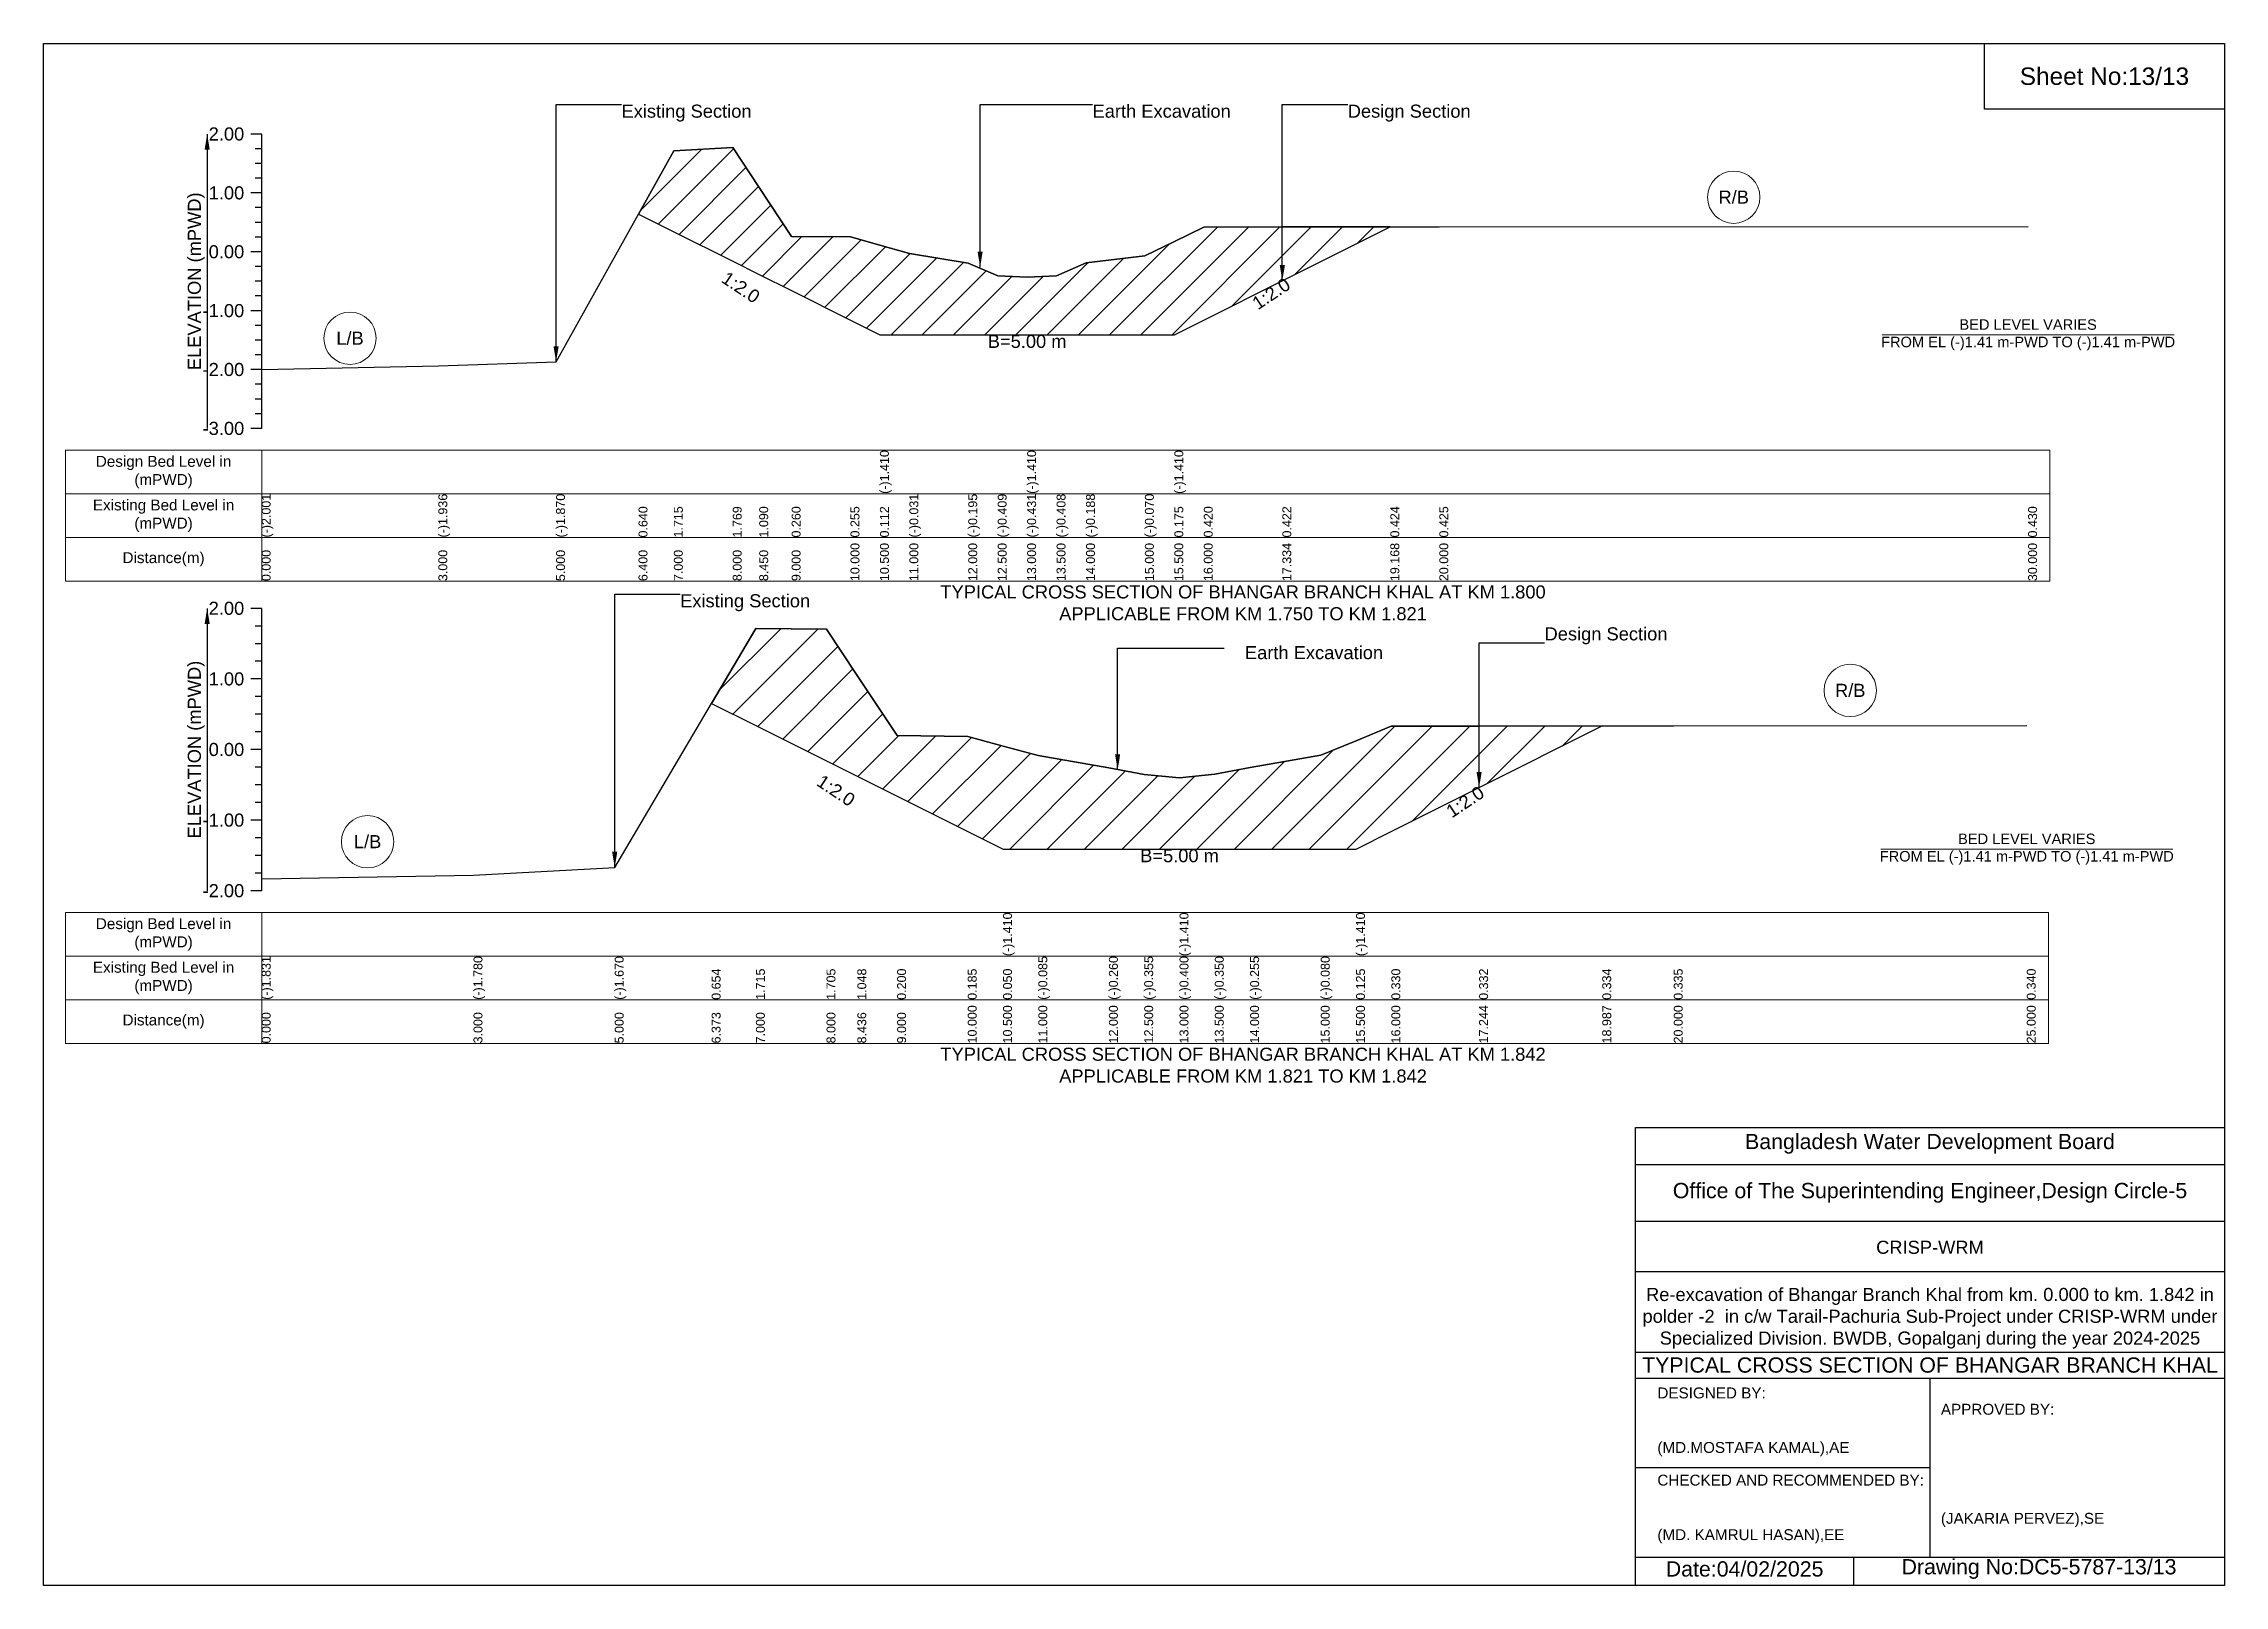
# Model space of a CAD drawing. Header units: inches. Extents: x 91000 to 238000, y -13637 to 0.
# Drawn here: x 220000 to 228000, y -5656 to 0 of the extents above; entities that cross this region are included whole.
import ezdxf

# ---------------------------------------------------------------- set-up
doc = ezdxf.new("R2010")
doc.units = ezdxf.units.IN
doc.header["$LTSCALE"] = 7
doc.header["$MEASUREMENT"] = 0
for name, color, linetype, lineweight in [('Cross section Data Border', 7, 'Continuous', 9), ('Cross Section Labels', 7, 'Continuous', 9), ('Existing_Bed_Level for Xsection', 7, 'Continuous', 25)]:
    doc.layers.add(name, color=color, linetype=linetype, lineweight=lineweight)
doc.styles.get("Standard").update_dxf_attribs({"font": 'arial.ttf'})
doc.dimstyles.get("Standard").update_dxf_attribs({"dimtxt": 0.18, "dimasz": 0.18, "dimexe": 0.18, "dimexo": 0.0625, "dimgap": 0.09, "dimtad": 0, "dimtih": 1, "dimtoh": 1, "dimdec": 4, "dimzin": 0, "dimdsep": 46, "dimtxsty": 'Standard', "dimcen": 0.09, "dimadec": 0, "dimazin": 0, "dimtfac": 1, "dimtdec": 4, "dimtofl": 0, "dimtmove": 0, "dimatfit": 3, "dimfxl": 1, "dimtolj": 1, "dimtzin": 0, "dimarcsym": 0})

msp = doc.modelspace()

# ---------------------------------------------------------------- texts
at = {"attachment_point": 5}
for s, insert, char_height in [('Sheet No:13/13', (227560, -120), 64), ('Bangladesh Water Development Board', (226920, -4036), 56), ('Office of The Superintending Engineer,Design Circle-5', (226920, -4216), 56)]:
    msp.add_mtext(s, dxfattribs=dict(at, insert=insert, char_height=char_height))
for s, insert, char_height, width, attachment_point in [('CRISP-WRM', (226920, -4416), 48, 2240, 5), ('Re-excavation of Bhangar Branch Khal from km. 0.000 to km. 1.842 in polder -2  in c/w Tarail-Pachuria Sub-Project under CRISP-WRM under Specialized Division. BWDB, Gopalganj during the year 2024-2025', (226920, -4676), 48, 2160, 5), ('TYPICAL CROSS SECTION OF BHANGAR BRANCH KHAL', (226920, -4848), 56, 2240, 5), ('DESIGNED BY:^J^J^J(MD.MOSTAFA KAMAL),AE', (225920, -5056), 40, 1120, 4), ('APPROVED BY:^J^J^J^J^J^J(JAKARIA PERVEZ),SE', (226960, -5216), 40, 1120, 4), ('CHECKED AND RECOMMENDED BY:^J^J^J(MD. KAMRUL HASAN),EE', (225920, -5376), 40, 1120, 4), ('Date:04/02/2025', (226240, -5596), 56, 1120, 5), ('Drawing No:DC5-5787-13/13', (227320, -5596), 56, 1760, 5)]:
    msp.add_mtext(s, dxfattribs=dict(insert=insert, char_height=char_height, width=width, attachment_point=attachment_point))
at = {"layer": 'Cross section Data Border', "char_height": 40, "width": 640, "attachment_point": 5}
for s, insert in [('Design Bed Level in (mPWD)', (220440, -1571.8)), ('Existing Bed Level in (mPWD)', (220440, -1731.8)), ('Distance(m)', (220440, -1891.8)), ('Design Bed Level in (mPWD)', (220440, -3267.8)), ('Existing Bed Level in (mPWD)', (220440, -3427.8)), ('Distance(m)', (220440, -3587.8))]:
    msp.add_mtext(s, dxfattribs=dict(at, insert=insert))
at = {"layer": 'Cross Section Labels'}
for s, insert, char_height, attachment_point in [('Existing Section', (222120, -223.8), 48, 1), ('Earth Excavation', (223848, -223.8), 48, 1), ('Design Section', (224784.1, -223.8), 48, 1), ('R/B', (226200, -563.4), 48, 5), ('BED LEVEL VARIES ^JFROM EL (-)1.41 m-PWD TO (-)1.41 m-PWD', (227280, -1068.3), 38.4, 5), ('L/B', (221124, -1081), 48, 5), ('B=5.00 m', (223608, -1068.3), 48, 2), ('TYPICAL CROSS SECTION OF BHANGAR BRANCH KHAL AT KM 1.800^JAPPLICABLE FROM KM 1.750 TO KM 1.821', (224400, -2051.8), 48, 5), ('Existing Section', (222335, -2020), 48, 1), ('Design Section', (225506.1, -2141.3), 48, 1), ('Earth Excavation', (224406.9, -2210.1), 48, 1), ('R/B', (226627.5, -2372.9), 48, 5), ('L/B', (221188.5, -2927.9), 48, 5), ('B=5.00 m', (224167, -2955), 48, 2), ('BED LEVEL VARIES ^JFROM EL (-)1.41 m-PWD TO (-)1.41 m-PWD', (227275, -2955), 38.4, 5), ('TYPICAL CROSS SECTION OF BHANGAR BRANCH KHAL AT KM 1.842^JAPPLICABLE FROM KM 1.821 TO KM 1.842', (224400, -3747.8), 48, 5)]:
    msp.add_mtext(s, dxfattribs=dict(at, insert=insert, char_height=char_height, attachment_point=attachment_point))
at = {"layer": 'Cross Section Labels', "char_height": 48, "attachment_point": 2}
for insert, rotation in [((222571.2, -874), 326.30993), ((224490.1, -897.3), 33.69007), ((222920.3, -2720.1), 326.30993), ((225201.4, -2761.5), 33.69007)]:
    msp.add_mtext('1:2.0', dxfattribs=dict(at, insert=insert, rotation=rotation))
at = {"layer": 'Existing_Bed_Level for Xsection', "char_height": 48, "attachment_point": 6}
for s, insert in [('2.00', (220736, -331.8)), ('1.00', (220736, -547.8)), ('0.00', (220736, -763.8)), ('-1.00', (220736, -979.8)), ('-2.00', (220736, -1195.8)), ('-3.00', (220736, -1411.8)), ('2.00', (220736, -2071.8)), ('1.00', (220736, -2330.8)), ('0.00', (220736, -2589.8)), ('-1.00', (220736, -2848.8)), ('-2.00', (220736, -3107.8))]:
    msp.add_mtext(s, dxfattribs=dict(at, insert=insert))
at = {"layer": 'Existing_Bed_Level for Xsection', "rotation": 90}
for s, insert, char_height, attachment_point in [('ELEVATION (mPWD)', (220560, -871.8), 48, 5), ('(-)1.410', (223068, -1651.8), 32.8, 1), ('(-)1.410', (223608, -1651.8), 32.8, 1), ('(-)1.410', (224148, -1651.8), 32.8, 1), ('(-)2.001', (220800, -1811.8), 32.8, 1), ('(-)1.936', (221448, -1811.8), 32.8, 1), ('(-)1.870', (221880, -1811.8), 32.8, 1), ('(-)0.031', (223176, -1811.8), 32.8, 1), ('(-)0.195', (223392, -1811.8), 32.8, 1), ('(-)0.409', (223500, -1811.8), 32.8, 1), ('(-)0.431', (223608, -1811.8), 32.8, 1), ('(-)0.408', (223716, -1811.8), 32.8, 1), ('(-)0.188', (223824, -1811.8), 32.8, 1), ('(-)0.070', (224040, -1811.8), 32.8, 1), ('0.640', (222182.4, -1811.8), 32.8, 1), ('1.715', (222312, -1811.8), 32.8, 1), ('1.769', (222528, -1811.8), 32.8, 1), ('1.090', (222625.2, -1811.8), 32.8, 1), ('0.260', (222744, -1811.8), 32.8, 1), ('0.255', (222960, -1811.8), 32.8, 1), ('0.112', (223068, -1811.8), 32.8, 1), ('0.175', (224148, -1811.8), 32.8, 1), ('0.420', (224256, -1811.8), 32.8, 1), ('0.422', (224544.1, -1811.8), 32.8, 1), ('0.424', (224940.3, -1811.8), 32.8, 1), ('0.425', (225120, -1811.8), 32.8, 1), ('0.430', (227280, -1811.8), 32.8, 1), ('10.000', (222960, -1971.8), 32.8, 1), ('10.500', (223068, -1971.8), 32.8, 1), ('11.000', (223176, -1971.8), 32.8, 1), ('12.000', (223392, -1971.8), 32.8, 1), ('12.500', (223500, -1971.8), 32.8, 1), ('13.000', (223608, -1971.8), 32.8, 1), ('13.500', (223716, -1971.8), 32.8, 1), ('14.000', (223824, -1971.8), 32.8, 1), ('15.000', (224040, -1971.8), 32.8, 1), ('15.500', (224148, -1971.8), 32.8, 1), ('16.000', (224256, -1971.8), 32.8, 1), ('17.334', (224544.1, -1971.8), 32.8, 1), ('19.168', (224940.3, -1971.8), 32.8, 1), ('20.000', (225120, -1971.8), 32.8, 1), ('30.000', (227280, -1971.8), 32.8, 1), ('0.000', (220800, -1971.8), 32.8, 1), ('3.000', (221448, -1971.8), 32.8, 1), ('5.000', (221880, -1971.8), 32.8, 1), ('6.400', (222182.4, -1971.8), 32.8, 1), ('7.000', (222312, -1971.8), 32.8, 1), ('8.000', (222528, -1971.8), 32.8, 1), ('8.450', (222625.2, -1971.8), 32.8, 1), ('9.000', (222744, -1971.8), 32.8, 1), ('ELEVATION (mPWD)', (220560, -2589.8), 48, 5), ('(-)1.410', (223519.5, -3347.8), 32.8, 1), ('(-)1.410', (224167, -3347.8), 32.8, 1), ('(-)1.410', (224814.5, -3347.8), 32.8, 1), ('(-)1.831', (220800, -3507.8), 32.8, 1), ('(-)1.780', (221577, -3507.8), 32.8, 1), ('(-)1.670', (222095, -3507.8), 32.8, 1), ('(-)0.085', (223649, -3507.8), 32.8, 1), ('(-)0.260', (223908, -3507.8), 32.8, 1), ('(-)0.355', (224037.5, -3507.8), 32.8, 1), ('(-)0.400', (224167, -3507.8), 32.8, 1), ('(-)0.350', (224296.5, -3507.8), 32.8, 1), ('(-)0.255', (224426, -3507.8), 32.8, 1), ('(-)0.080', (224685, -3507.8), 32.8, 1), ('0.654', (222450.6, -3507.8), 32.8, 1), ('1.715', (222613, -3507.8), 32.8, 1), ('1.705', (222872, -3507.8), 32.8, 1), ('1.048', (222985, -3507.8), 32.8, 1), ('0.200', (223131, -3507.8), 32.8, 1), ('0.185', (223390, -3507.8), 32.8, 1), ('0.050', (223519.5, -3507.8), 32.8, 1), ('0.125', (224814.5, -3507.8), 32.8, 1), ('0.330', (224944, -3507.8), 32.8, 1), ('0.332', (225266.1, -3507.8), 32.8, 1), ('0.334', (225717.8, -3507.8), 32.8, 1), ('0.335', (225980, -3507.8), 32.8, 1), ('0.340', (227275, -3507.8), 32.8, 1), ('0.000', (220800, -3667.8), 32.8, 1), ('3.000', (221577, -3667.8), 32.8, 1), ('5.000', (222095, -3667.8), 32.8, 1), ('6.373', (222450.6, -3667.8), 32.8, 1), ('7.000', (222613, -3667.8), 32.8, 1), ('8.000', (222872, -3667.8), 32.8, 1), ('8.436', (222985, -3667.8), 32.8, 1), ('9.000', (223131, -3667.8), 32.8, 1), ('10.000', (223390, -3667.8), 32.8, 1), ('10.500', (223519.5, -3667.8), 32.8, 1), ('11.000', (223649, -3667.8), 32.8, 1), ('12.000', (223908, -3667.8), 32.8, 1), ('12.500', (224037.5, -3667.8), 32.8, 1), ('13.000', (224167, -3667.8), 32.8, 1), ('13.500', (224296.5, -3667.8), 32.8, 1), ('14.000', (224426, -3667.8), 32.8, 1), ('15.000', (224685, -3667.8), 32.8, 1), ('15.500', (224814.5, -3667.8), 32.8, 1), ('16.000', (224944, -3667.8), 32.8, 1), ('17.244', (225266.1, -3667.8), 32.8, 1), ('18.987', (225717.8, -3667.8), 32.8, 1), ('20.000', (225980, -3667.8), 32.8, 1), ('25.000', (227275, -3667.8), 32.8, 1)]:
    msp.add_mtext(s, dxfattribs=dict(at, insert=insert, char_height=char_height, attachment_point=attachment_point))

# ---------------------------------------------------------------- hatches: boundary and pattern name
at = {"layer": 'Existing_Bed_Level for Xsection'}
h = msp.add_hatch(dxfattribs=at)
h.set_pattern_fill('ANSI31', color=256, scale=648, style=0)
h.paths.add_polyline_path([(222182.4, -625.6), (222312, -690.3), (222528, -798.3), (222625.2, -847), (222744, -906.3), (222960, -1014.3), (223068, -1068.3), (223176, -1068.3), (223392, -1068.3), (223500, -1068.3), (223608, -1068.3), (223716, -1068.3), (223824, -1068.3), (224040, -1068.3), (224148, -1068.3), (224256, -1014.3), (224544.1, -870.3), (224940.3, -672.2), (224544.1, -672.7), (224256, -673.1), (224148, -726), (224040, -778.9), (223824, -804.4), (223716, -851.9), (223608, -856.9), (223500, -852.1), (223392, -805.9), (223176, -770.5), (223068, -739.6), (222960, -708.7), (222744, -707.6), (222625.2, -528.4), (222528, -381.7), (222312, -393.3)])
h = msp.add_hatch(dxfattribs=at)
h.set_pattern_fill('ANSI31', color=256, scale=777, style=0)
h.paths.add_polyline_path([(222450.6, -2420.5), (222613, -2501.7), (222872, -2631.2), (222985, -2687.7), (223131, -2760.7), (223390, -2890.2), (223519.5, -2955), (223649, -2955), (223908, -2955), (224037.5, -2955), (224167, -2955), (224296.5, -2955), (224426, -2955), (224685, -2955), (224814.5, -2955), (224944, -2890.2), (225266.1, -2729.1), (225717.8, -2503.3), (225266.1, -2503.9), (224944, -2504.3), (224814.5, -2557.4), (224685, -2610.5), (224426, -2655.8), (224296.5, -2680.4), (224167, -2693.4), (224037.5, -2681.7), (223908, -2657.1), (223649, -2611.8), (223519.5, -2576.8), (223390, -2541.9), (223131, -2538), (222985, -2318.3), (222872, -2148.2), (222613, -2145.6)])

# ---------------------------------------------------------------- linework, layer by layer
for points in [[(220000, 0), (228000, 0), (228000, -5656), (220000, -5656)], [(227120, 0), (228000, 0), (228000, -240), (227120, -240)]]:
    msp.add_lwpolyline(points, close=True)
for points in [[(225840, -5656), (225840, -3976), (228000, -3976)], [(225840, -4112), (228000, -4112)], [(225840, -4320), (228000, -4320)], [(225840, -4504), (228000, -4504)], [(225840, -4800), (228000, -4800)], [(225840, -4896), (228000, -4896)], [(226920, -4896), (226920, -5552)], [(225840, -5224), (226920, -5224)], [(225840, -5552), (228000, -5552)], [(226640, -5552), (226640, -5656)]]:
    msp.add_lwpolyline(points)
at = {"layer": 'Cross section Data Border'}
for points in [[(220080, -1491.8), (227360, -1491.8), (227360, -1971.8), (220080, -1971.8)], [(220080, -3187.8), (227355, -3187.8), (227355, -3667.8), (220080, -3667.8)]]:
    msp.add_lwpolyline(points, close=True, dxfattribs=at)
for points in [[(220800, -1491.8), (220800, -1971.8)], [(220080, -1651.8), (227360, -1651.8)], [(220080, -1811.8), (227360, -1811.8)], [(220800, -3187.8), (220800, -3667.8)], [(220080, -3347.8), (227355, -3347.8)], [(220080, -3507.8), (227355, -3507.8)]]:
    msp.add_lwpolyline(points, dxfattribs=at)
at = {"layer": 'Cross Section Labels'}
for points in [[(226744.2, -1068.3), (227815.8, -1068.3)], [(226739.2, -2955), (227810.8, -2955)]]:
    msp.add_lwpolyline(points, dxfattribs=at)
for centre in [(226200, -563.4), (221124, -1081), (226627.5, -2372.9), (221188.5, -2927.9)]:
    msp.add_circle(centre, 96, dxfattribs=at)
at = {"layer": 'Existing_Bed_Level for Xsection'}
for points in [[(220800, -331.8), (220760, -331.8)], [(220800, -385.8), (220776, -385.8)], [(220800, -1411.8), (220800, -1195.8), (220800, -979.8), (220800, -763.8), (220800, -547.8), (220800, -331.8)], [(220800, -1196), (221448, -1182), (221880, -1167.7), (222182.4, -625.6), (222312, -393.3), (222528, -381.7), (222625.2, -528.4), (222744, -707.6), (222960, -708.7), (223068, -739.6), (223068, -739.6), (223176, -770.5), (223392, -805.9), (223500, -852.1), (223608, -856.9), (223608, -856.9), (223716, -851.9), (223824, -804.4), (224040, -778.9), (224148, -726), (224148, -726), (224256, -673.1), (224544.1, -672.7), (224940.3, -672.2), (225120, -672), (227280, -670.9)], [(220800, -439.8), (220776, -439.8)], [(220800, -547.8), (220760, -547.8)], [(220800, -493.8), (220776, -493.8)], [(220800, -601.8), (220776, -601.8)], [(220800, -655.8), (220776, -655.8)], [(220800, -709.8), (220776, -709.8)], [(220800, -763.8), (220760, -763.8)], [(220800, -817.8), (220776, -817.8)], [(220800, -871.8), (220776, -871.8)], [(220800, -925.8), (220776, -925.8)], [(220800, -979.8), (220760, -979.8)], [(220800, -1033.8), (220776, -1033.8)], [(220800, -1087.8), (220776, -1087.8)], [(220800, -1195.8), (220760, -1195.8)], [(220800, -1141.8), (220776, -1141.8)], [(220800, -1249.8), (220776, -1249.8)], [(220800, -1303.8), (220776, -1303.8)], [(220800, -1357.8), (220776, -1357.8)], [(220800, -1411.8), (220760, -1411.8)], [(220800, -2071.8), (220760, -2071.8)], [(220800, -3107.8), (220800, -2848.8), (220800, -2589.8), (220800, -2330.8), (220800, -2071.8)], [(220800, -2136.5), (220776, -2136.5)], [(220800, -3064), (221577, -3050.8), (222095, -3022.3), (222450.6, -2420.5), (222613, -2145.6), (222872, -2148.2), (222985, -2318.3), (223131, -2538), (223390, -2541.9), (223519.5, -2576.8), (223519.5, -2576.8), (223649, -2611.8), (223908, -2657.1), (224037.5, -2681.7), (224167, -2693.4), (224167, -2693.4), (224296.5, -2680.4), (224426, -2655.8), (224685, -2610.5), (224814.5, -2557.4), (224814.5, -2557.4), (224944, -2504.3), (225266.1, -2503.9), (225717.8, -2503.3), (225980, -2503), (227275, -2501.7)], [(220800, -2201.3), (220776, -2201.3)], [(220800, -2266), (220776, -2266)], [(220800, -2330.8), (220760, -2330.8)], [(220800, -2395.5), (220776, -2395.5)], [(220800, -2460.3), (220776, -2460.3)], [(220800, -2525), (220776, -2525)], [(220800, -2589.8), (220760, -2589.8)], [(220800, -2654.5), (220776, -2654.5)], [(220800, -2719.3), (220776, -2719.3)], [(220800, -2784), (220776, -2784)], [(220800, -2848.8), (220760, -2848.8)], [(220800, -2913.5), (220776, -2913.5)], [(220800, -2978.3), (220776, -2978.3)], [(220800, -3107.8), (220760, -3107.8)], [(220800, -3043), (220776, -3043)]]:
    msp.add_lwpolyline(points, dxfattribs=at)
for points in [[(222182.4, -625.6), (222312, -690.3), (222528, -798.3), (222625.2, -847), (222744, -906.3), (222960, -1014.3), (223068, -1068.3), (223068, -1068.3), (223176, -1068.3), (223392, -1068.3), (223500, -1068.3), (223608, -1068.3), (223608, -1068.3), (223716, -1068.3), (223824, -1068.3), (224040, -1068.3), (224148, -1068.3), (224148, -1068.3), (224256, -1014.3), (224544.1, -870.3), (224940.3, -672.2), (224544.1, -672.7), (224256, -673.1), (224148, -726), (224148, -726), (224040, -778.9), (223824, -804.4), (223716, -851.9), (223608, -856.9), (223608, -856.9), (223500, -852.1), (223392, -805.9), (223176, -770.5), (223068, -739.6), (223068, -739.6), (222960, -708.7), (222744, -707.6), (222625.2, -528.4), (222528, -381.7), (222312, -393.3)], [(222450.6, -2420.5), (222613, -2501.7), (222872, -2631.2), (222985, -2687.7), (223131, -2760.7), (223390, -2890.2), (223519.5, -2955), (223519.5, -2955), (223649, -2955), (223908, -2955), (224037.5, -2955), (224167, -2955), (224167, -2955), (224296.5, -2955), (224426, -2955), (224685, -2955), (224814.5, -2955), (224814.5, -2955), (224944, -2890.2), (225266.1, -2729.1), (225717.8, -2503.3), (225266.1, -2503.9), (224944, -2504.3), (224814.5, -2557.4), (224814.5, -2557.4), (224685, -2610.5), (224426, -2655.8), (224296.5, -2680.4), (224167, -2693.4), (224167, -2693.4), (224037.5, -2681.7), (223908, -2657.1), (223649, -2611.8), (223519.5, -2576.8), (223519.5, -2576.8), (223390, -2541.9), (223131, -2538), (222985, -2318.3), (222872, -2148.2), (222613, -2145.6)]]:
    msp.add_lwpolyline(points, close=True, dxfattribs=at)

msp.set_redraw_order([(e.dxf.handle, doc.entitydb.next_handle()) for e in msp.query("TEXT MTEXT ATTDEF DIMENSION ARC_DIMENSION")])  # texts and dimensions are drawn at this point

# ---------------------------------------------------------------- leaders
at = {"layer": 'Cross Section Labels', "annotation_type": 0, "has_hookline": 1, "hookline_direction": 0}
for points, text_width in [([(221880, -1167.7), (221880, -223.8), (222119.9, -223.8)], 467.2), ([(223435.5, -820.3), (223435.5, -223.8), (223847.9, -223.8)], 497), ([(224544.1, -870.3), (224544.1, -223.8), (224784, -223.8)], 441.2), ([(222095, -3022.3), (222095, -2020), (222334.9, -2020)], 467.2), ([(223939.9, -2664.6), (223939.9, -2217.9), (224330.4, -2217.9)], 497), ([(225266.1, -2729.1), (225266.1, -2198.2), (225506.1, -2198.2)], 441.2)]:
    msp.add_leader(points, dimstyle='Standard', override={"dimasz": 57.6}, dxfattribs=dict(at, text_width=text_width))
at = {"layer": 'Existing_Bed_Level for Xsection'}
for points in [[(220600, -331.8), (220600, -1411.8)], [(220600, -2071.8), (220600, -3107.8)]]:
    msp.add_leader(points, dimstyle='Standard', override={"dimasz": 57.6}, dxfattribs=at)

doc.saveas('drawing.dxf')
